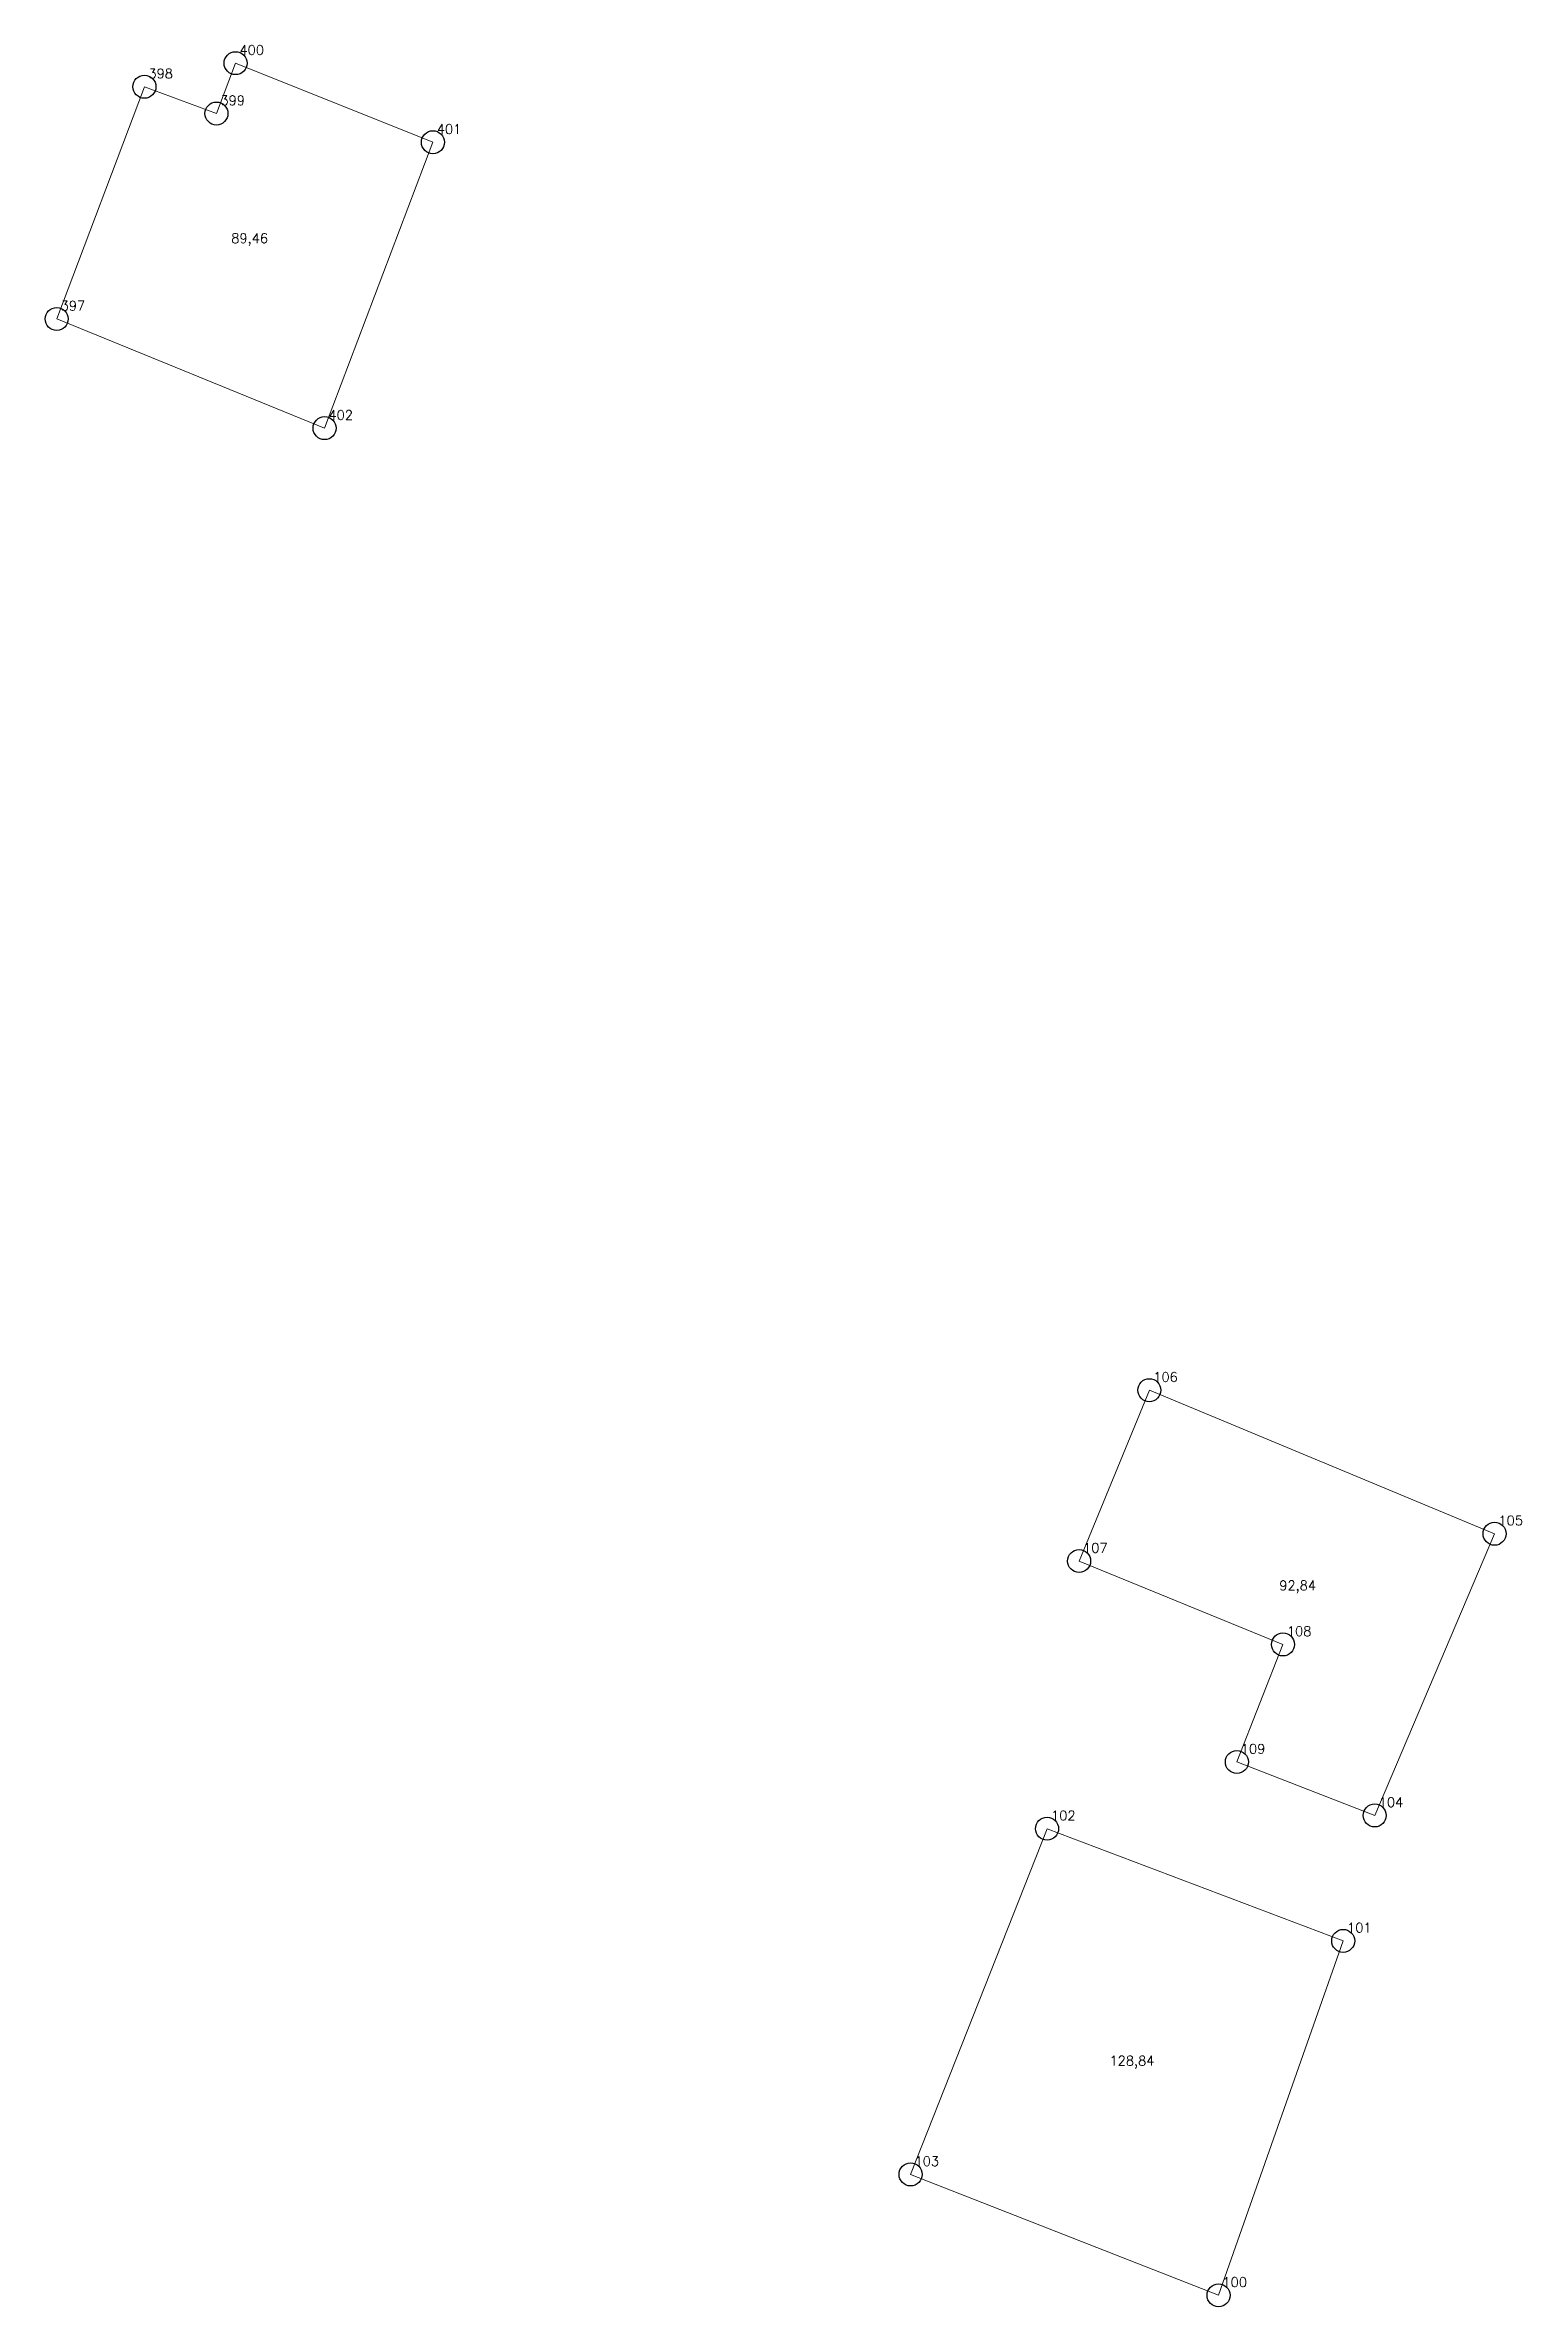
# Model space of a CAD drawing. Extents: x 1390459 to 1399894, y 355072 to 361029.
# Drawn here: x 1396926.6 to 1396974.8, y 359755.5 to 359829.3 of the extents above; entities that cross this region are included whole.
import ezdxf

# ---------------------------------------------------------------- set-up
doc = ezdxf.new("R2010")
doc.units = 0
doc.header["$PDMODE"] = 33
doc.header["$PDSIZE"] = 0.75
doc.layers.add('8 - ценная историческая застройка конец ХIX - начало ХХ века', color=7, linetype='Continuous')
doc.styles.get("Standard").update_dxf_attribs({"font": 'simplex.shx'})

msp = doc.modelspace()

# ---------------------------------------------------------------- texts
at = {"layer": '8 - ценная историческая застройка конец ХIX - начало ХХ века', "color": 7}
for s, p in [('400', (1396932.98, 359828.981)), ('398', (1396930.006, 359828.212)), ('399', (1396932.358, 359827.337)), ('401', (1396939.422, 359826.4)), ('89,46', (1396932.712, 359822.835)), ('397', (1396927.142, 359820.634)), ('402', (1396935.886, 359817.068)), ('106', (1396962.81, 359785.668)), ('105', (1396974.079, 359780.983)), ('107', (1396960.518, 359780.09)), ('92,84', (1396966.923, 359778.866)), ('108', (1396967.171, 359777.369)), ('109', (1396965.667, 359773.533)), ('104', (1396970.169, 359771.788)), ('102', (1396959.472, 359771.356)), ('101', (1396969.138, 359767.695)), ('128,84', (1396961.381, 359763.353)), ('103', (1396955.016, 359760.071)), ('100', (1396965.069, 359756.127))]:
    msp.add_text(s, height=0.3111, dxfattribs=at).set_placement(p)

# ---------------------------------------------------------------- linework, layer by layer
at = {"layer": '8 - ценная историческая застройка конец ХIX - начало ХХ века', "color": 7, "lineweight": 20}
for points in [[(1396927.013, 359820.359), (1396929.877, 359827.937), (1396932.228, 359827.063), (1396932.851, 359828.707), (1396939.293, 359826.126), (1396935.757, 359816.794), (1396927.013, 359820.359)], [(1396970.039, 359771.513), (1396965.538, 359773.259), (1396967.042, 359777.095), (1396960.389, 359779.816), (1396962.681, 359785.394), (1396973.95, 359780.708), (1396970.039, 359771.513)], [(1396964.94, 359755.852), (1396954.887, 359759.797), (1396959.343, 359771.082), (1396969.009, 359767.42), (1396964.94, 359755.852)]]:
    msp.add_lwpolyline(points, close=True, dxfattribs=at)
at = {"layer": '8 - ценная историческая застройка конец ХIX - начало ХХ века'}
for p in [(1396932.851, 359828.707), (1396929.877, 359827.937), (1396932.228, 359827.063), (1396939.293, 359826.126), (1396927.013, 359820.359), (1396935.757, 359816.794), (1396962.681, 359785.394), (1396973.95, 359780.708), (1396960.389, 359779.816), (1396967.042, 359777.095), (1396965.538, 359773.259), (1396959.343, 359771.082), (1396970.039, 359771.513), (1396969.009, 359767.42), (1396954.887, 359759.797), (1396964.94, 359755.852)]:
    msp.add_point(p, dxfattribs=at)

msp.set_redraw_order([(e.dxf.handle, doc.entitydb.next_handle()) for e in msp.query("TEXT MTEXT ATTDEF DIMENSION ARC_DIMENSION")])  # texts and dimensions are drawn at this point

doc.saveas('drawing.dxf')
